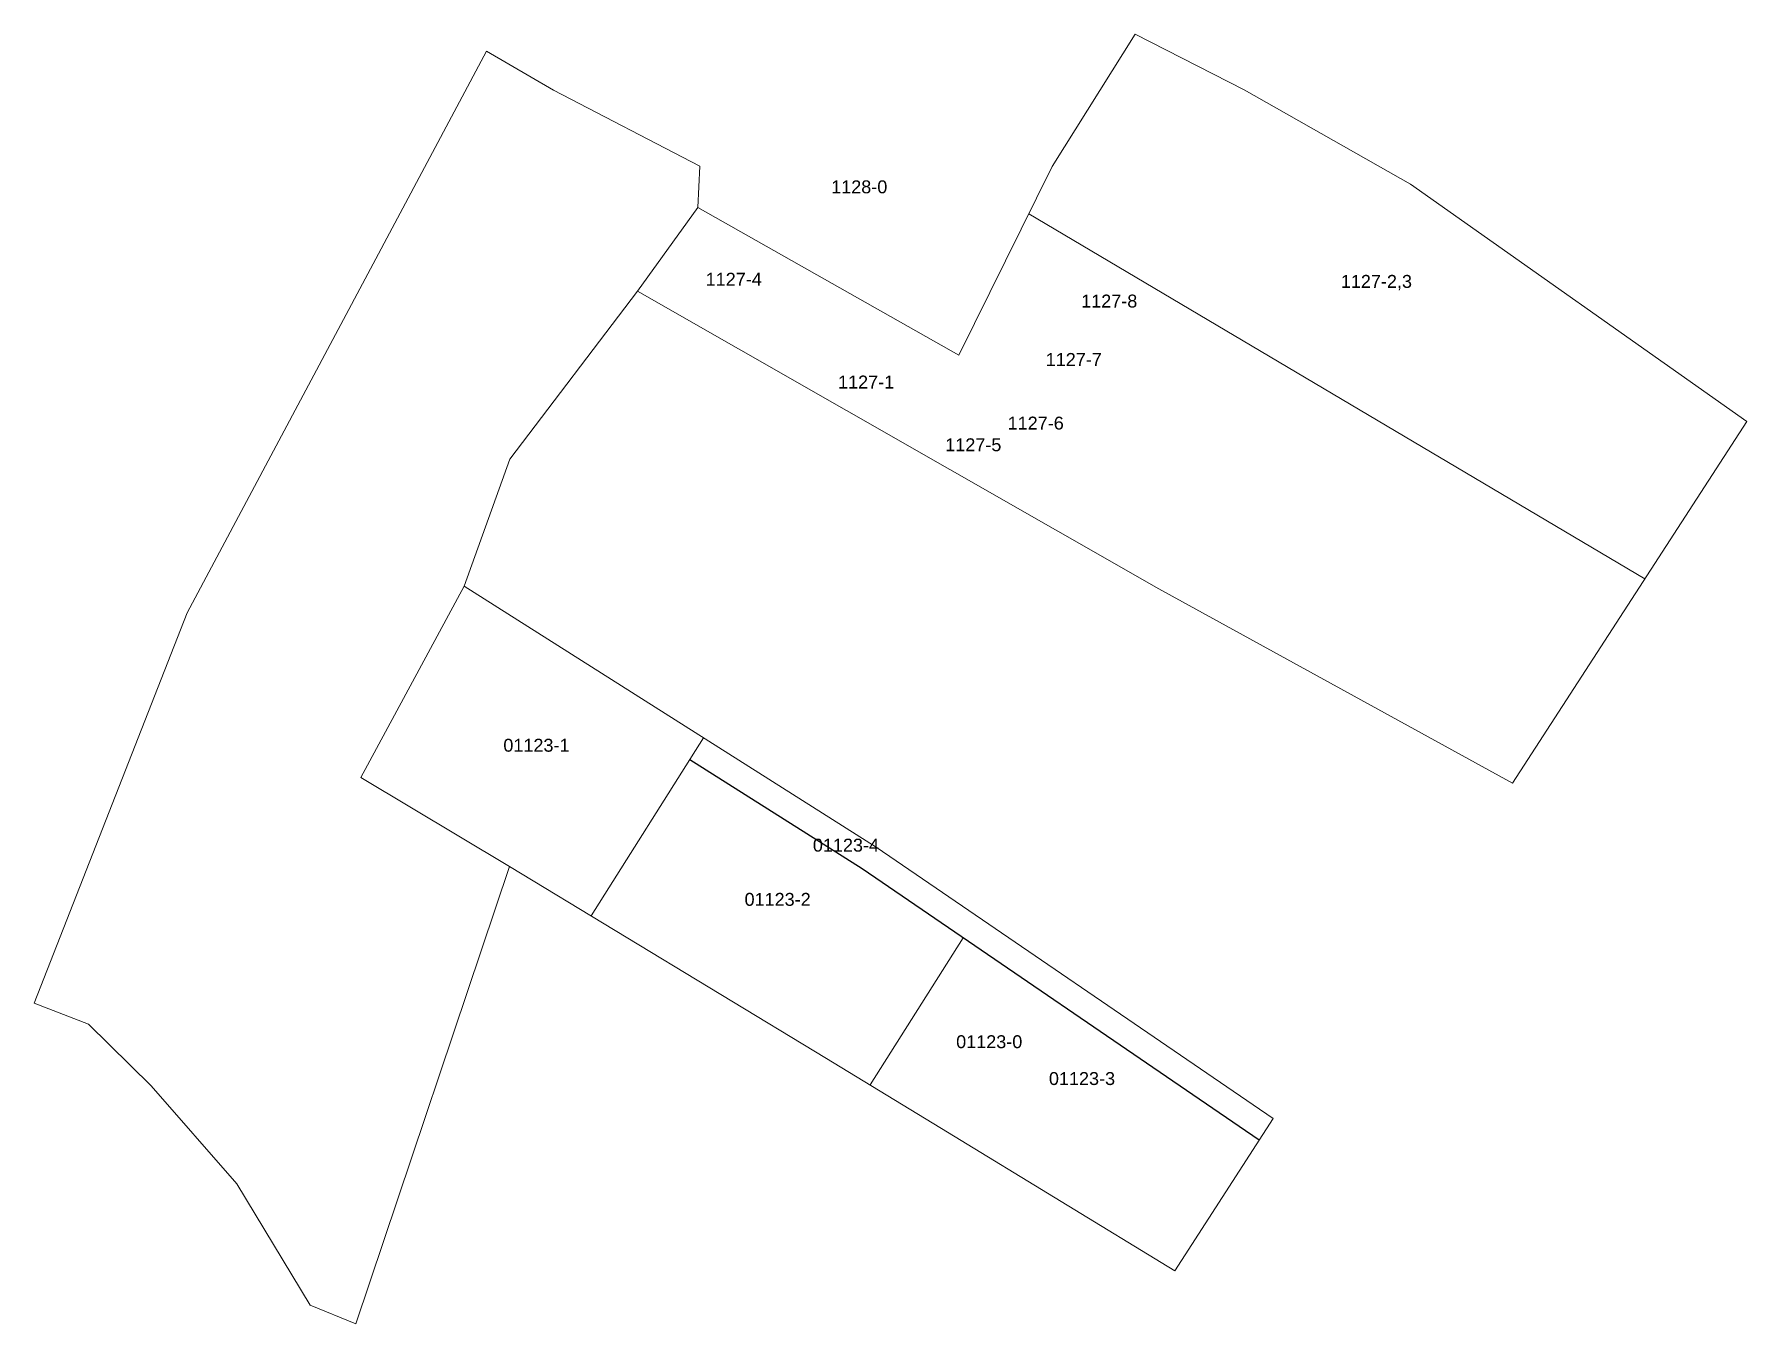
# Model space of a CAD drawing. Header units: metres. Extents: x 7510632 to 7511778, y 4687705 to 4689163.
# Drawn here: x 7511170.6 to 7511436.1, y 4688607.1 to 4688807 of the extents above; entities that cross this region are included whole.
import ezdxf

# ---------------------------------------------------------------- set-up
doc = ezdxf.new("R2010")
doc.units = ezdxf.units.M
for name, color, linetype, lineweight in [('munges nr', 7, 'Continuous', 0), ('munges parcelat', 7, 'Continuous', 0), ('Ndarje e re', 1, 'Continuous', 0), ('Nr Parceles Baze', 7, 'Continuous', 0), ('Nr-Ri', 1, 'Continuous', 0), ('Parcela Baze', 7, 'Continuous', 0), ('ZASKOK_PAR_PARCELGEOM_ILI', 7, 'Continuous', 0)]:
    doc.layers.add(name, color=color, linetype=linetype, lineweight=lineweight)
doc.styles.get("Standard").update_dxf_attribs({"font": 'arial.ttf'})

msp = doc.modelspace()

# ---------------------------------------------------------------- texts
at = {"layer": 'munges nr'}
for s, p in [('1127-2,3', (7511373.17, 4688767.67)), ('1127-1', (7511295.23, 4688752.07))]:
    msp.add_text(s, height=2, dxfattribs=at).set_placement(p)
at = {"layer": 'Ndarje e re'}
for s, p in [('01123-1', (7511243.35, 4688695.79)), ('01123-4', (7511291.33, 4688680.31)), ('01123-2', (7511280.74, 4688671.91)), ('01123-3', (7511327.92, 4688644.14))]:
    msp.add_text(s, height=2, dxfattribs=at).set_placement(p)
at = {"layer": 'Nr Parceles Baze'}
for s, p in [('1128-0', (7511294.17, 4688782.32)), ('01123-0', (7511313.54, 4688649.85))]:
    msp.add_text(s, height=2, dxfattribs=at).set_placement(p)
at = {"layer": 'Nr-Ri'}
for s, p in [('1127-4', (7511274.71, 4688768)), ('1127-8', (7511332.92, 4688764.62)), ('1127-7', (7511327.42, 4688755.57)), ('1127-6', (7511321.52, 4688745.71)), ('1127-5', (7511311.85, 4688742.35))]:
    msp.add_text(s, height=2, dxfattribs=at).set_placement(p)

# ---------------------------------------------------------------- linework, layer by layer
at = {"layer": 'munges parcelat', "flags": 128}
msp.add_lwpolyline([(7511324.79, 4688779.15), (7511420.27, 4688722.57)], dxfattribs=at)
at = {"layer": 'Ndarje e re', "flags": 128}
for points in [[(7511256.94, 4688670.36), (7511274.39, 4688697.93)], [(7511300.2, 4688644.15), (7511314.63, 4688666.93)]]:
    msp.add_lwpolyline(points, dxfattribs=at)
at = {"layer": 'Ndarje e re', "lineweight": -3, "flags": 128}
msp.add_lwpolyline([(7511360.53, 4688635.58), (7511298.96, 4688677.64), (7511272.25, 4688694.55)], dxfattribs=at)
at = {"layer": 'Parcela Baze', "flags": 128}
msp.add_lwpolyline([(7511328.4, 4688786.47), (7511341.28, 4688806.96), (7511358.19, 4688798.33), (7511383.98, 4688783.74), (7511436.09, 4688746.98), (7511399.77, 4688690.92), (7511344.94, 4688721.04), (7511264.15, 4688767.13), (7511273.5, 4688780.11), (7511313.97, 4688757.26), (7511328.4, 4688786.47)], dxfattribs=at)
msp.add_lwpolyline([(7511362.7, 4688638.94), (7511301.16, 4688680.98), (7511237.29, 4688721.42), (7511221.26, 4688691.81), (7511244.31, 4688678), (7511293.46, 4688648.25), (7511312.21, 4688636.83), (7511347.46, 4688615.33)], close=True, dxfattribs=at)
at = {"layer": 'ZASKOK_PAR_PARCELGEOM_ILI'}
msp.add_lwpolyline([(7511237.29, 4688721.42), (7511244.34, 4688741.11), (7511264.15, 4688767.13), (7511273.5, 4688780.11), (7511273.81, 4688786.52), (7511251.12, 4688798.31), (7511240.72, 4688804.32), (7511194.35, 4688717.31), (7511170.64, 4688656.82), (7511179.02, 4688653.56), (7511188.78, 4688644.02), (7511202.03, 4688628.85), (7511213.38, 4688610), (7511220.49, 4688607.15), (7511244.31, 4688678), (7511221.26, 4688691.81), (7511237.29, 4688721.42)], close=True, dxfattribs=at)

msp.set_redraw_order([(e.dxf.handle, doc.entitydb.next_handle()) for e in msp.query("TEXT MTEXT ATTDEF DIMENSION ARC_DIMENSION")])  # texts and dimensions are drawn at this point

doc.saveas('drawing.dxf')
